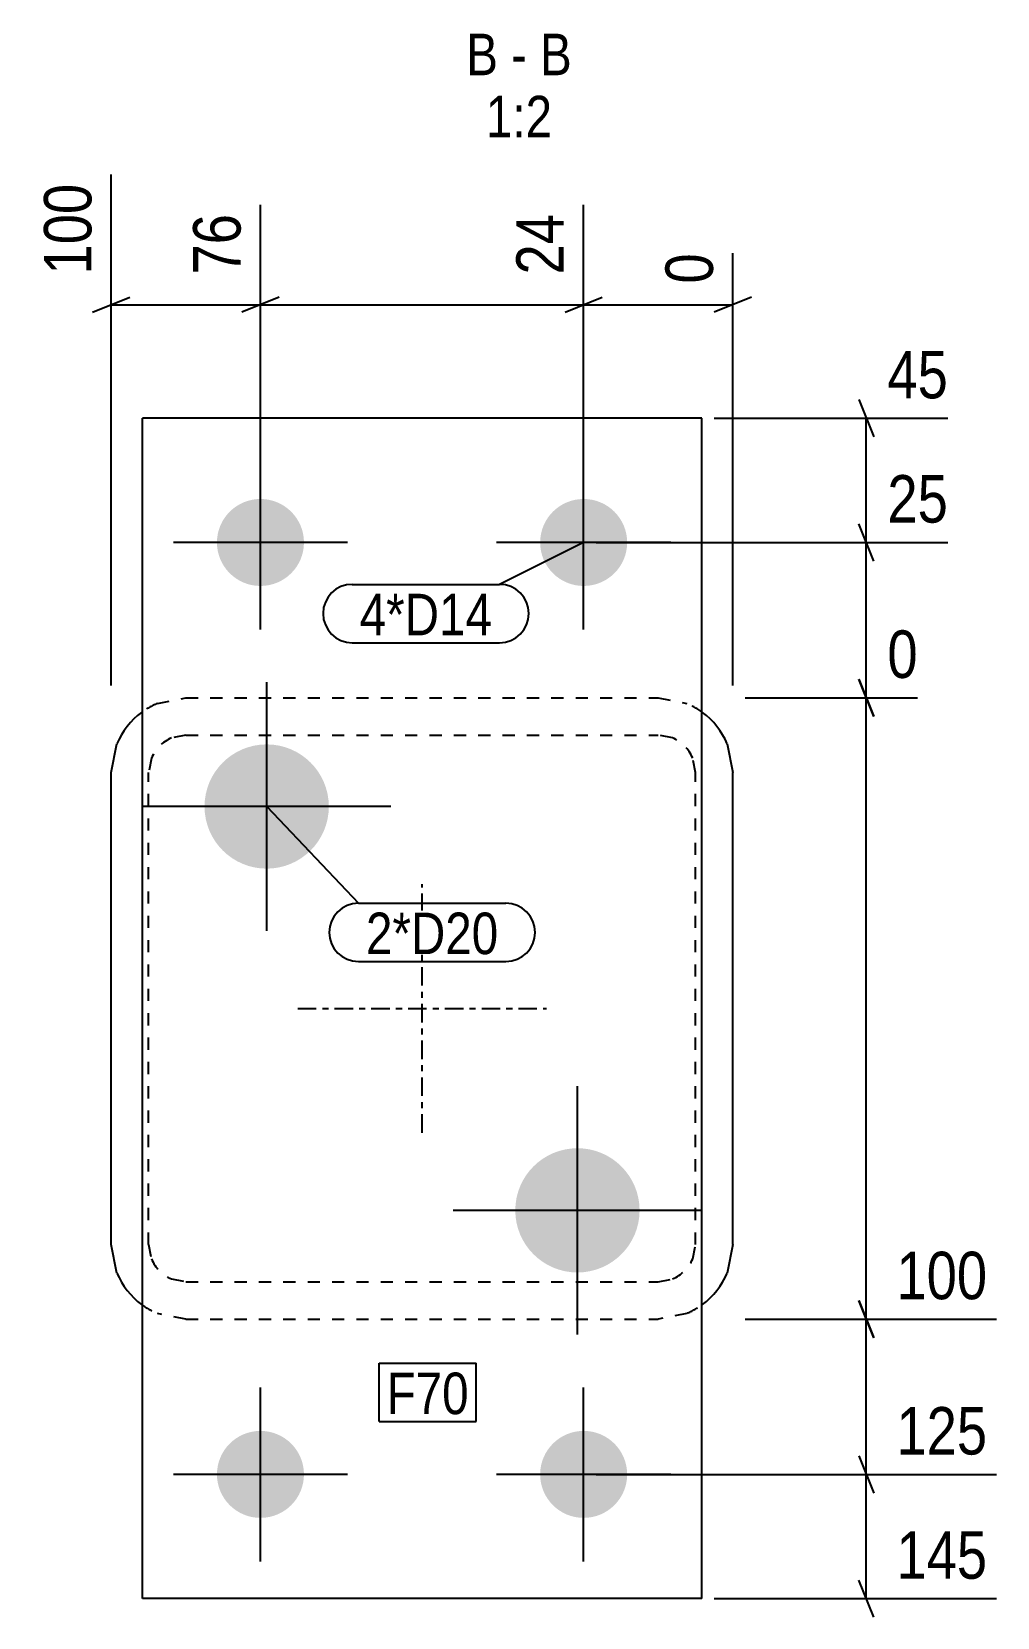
# Model space of a CAD drawing. Header units: millimetres. Extents: x -80 to 34338, y 3 to 810.
# Drawn here: x 21120.6 to 21276, y 4.8 to 260 of the extents above; entities that cross this region are included whole.
import ezdxf

# ---------------------------------------------------------------- set-up
doc = ezdxf.new("R2010")
doc.units = ezdxf.units.MM
doc.linetypes.add('DXK_LINE_DOT2', pattern=[3.9198, 1.9599, -1.9599])
doc.linetypes.add('DXK_LINE_DOT3', pattern=[5.9187, 2.979, -0.9799, 0.9799, -0.9799])
for name, color, linetype in [('MÅLSÆTNING', 7, 'Continuous'), ('STÅL', 7, 'Continuous'), ('TEKST', 7, 'Continuous')]:
    doc.layers.add(name, color=color, linetype=linetype)
doc.styles.add('Arial Narrow', font='ARIALN.TTF', dxfattribs={"height": 0.2})

msp = doc.modelspace()

# ---------------------------------------------------------------- hatches: boundary and pattern name
at = {"layer": 'STÅL', "linetype": 'Continuous'}
for points in [[(21150.44, 177.8, -1), (21164.44, 177.8, -1)], [(21202.44, 177.8, -1), (21216.44, 177.8, -1)], [(21158.44, 125.3, -1), (21158.44, 145.3, -1)], [(21208.44, 60.3, -1), (21208.44, 80.3, -1)], [(21150.44, 27.8, -1), (21164.44, 27.8, -1)], [(21202.44, 27.8, -1), (21216.44, 27.8, -1)]]:
    msp.add_hatch(color=96, dxfattribs=at).paths.add_polyline_path(points)

# ---------------------------------------------------------------- linework, layer by layer
at = {"layer": 'MÅLSÆTNING', "color": 7, "linetype": 'Continuous'}
for p, q in [((21133.44, 154.8), (21133.44, 237.01)), ((21157.44, 179.8), (21157.44, 232.14)), ((21157.44, 179.8), (21157.44, 232.14)), ((21209.44, 179.8), (21209.44, 232.14)), ((21209.44, 179.8), (21209.44, 232.14)), ((21233.44, 154.8), (21233.44, 224.35)), ((21130.44, 214.87), (21136.44, 217.27)), ((21160.44, 217.27), (21154.44, 214.87)), ((21160.44, 217.27), (21154.44, 214.87)), ((21206.44, 214.87), (21212.44, 217.27)), ((21206.44, 214.87), (21212.44, 217.27)), ((21236.44, 217.27), (21230.44, 214.87)), ((21133.44, 216.07), (21157.44, 216.07)), ((21157.44, 216.07), (21209.44, 216.07)), ((21209.44, 216.07), (21233.44, 216.07)), ((21253.71, 200.8), (21256.11, 194.8)), ((21230.44, 197.8), (21268.06, 197.8)), ((21254.91, 177.8), (21254.91, 197.8)), ((21256.11, 174.8), (21253.71, 180.8)), ((21211.44, 177.8), (21268.06, 177.8)), ((21211.44, 177.8), (21268.06, 177.8)), ((21254.91, 152.8), (21254.91, 177.8)), ((21253.71, 155.8), (21256.11, 149.8)), ((21256.11, 149.8), (21253.71, 155.8)), ((21235.44, 152.8), (21263.18, 152.8)), ((21235.44, 152.8), (21263.18, 152.8)), ((21254.91, 52.8), (21254.91, 152.8)), ((21253.71, 55.8), (21256.11, 49.8)), ((21256.11, 49.8), (21253.71, 55.8)), ((21235.44, 52.8), (21275.85, 52.8)), ((21235.44, 52.8), (21275.85, 52.8)), ((21254.91, 27.8), (21254.91, 52.8)), ((21253.71, 30.8), (21256.11, 24.8)), ((21253.71, 30.8), (21256.11, 24.8)), ((21211.44, 27.8), (21275.85, 27.8)), ((21211.44, 27.8), (21275.85, 27.8)), ((21254.91, 7.8), (21254.91, 27.8)), ((21256.11, 4.8), (21253.71, 10.8)), ((21230.44, 7.8), (21275.85, 7.8))]:
    msp.add_line(p, q, dxfattribs=at)
at = {"layer": 'STÅL', "color": 2, "linetype": 'Continuous'}
for p, q in [((21138.44, 7.8), (21138.44, 197.8)), ((21228.44, 197.8), (21138.44, 197.8)), ((21228.44, 7.8), (21228.44, 197.8)), ((21133.44, 140.8), (21134.35, 145.39)), ((21232.52, 145.39), (21233.44, 140.8)), ((21133.44, 64.8), (21133.44, 140.8)), ((21233.44, 64.8), (21233.44, 140.8)), ((21134.35, 60.21), (21133.44, 64.8)), ((21233.44, 64.8), (21232.52, 60.21)), ((21228.44, 7.8), (21138.44, 7.8))]:
    msp.add_line(p, q, dxfattribs=at)
at = {"layer": 'STÅL', "color": 96, "linetype": 'Continuous'}
for p, q in [((21157.44, 163.8), (21157.44, 191.8)), ((21209.44, 163.8), (21209.44, 191.8)), ((21171.44, 177.8), (21143.44, 177.8)), ((21223.44, 177.8), (21195.44, 177.8)), ((21158.44, 115.3), (21158.44, 155.3)), ((21178.44, 135.3), (21138.44, 135.3)), ((21208.44, 50.3), (21208.44, 90.3)), ((21228.44, 70.3), (21188.44, 70.3)), ((21157.44, 13.8), (21157.44, 41.8)), ((21209.44, 13.8), (21209.44, 41.8)), ((21171.44, 27.8), (21143.44, 27.8)), ((21223.44, 27.8), (21195.44, 27.8))]:
    msp.add_line(p, q, dxfattribs=at)
at = {"layer": 'STÅL', "color": 7, "linetype": 'DXK_LINE_DOT2'}
for p, q in [((21140.85, 151.89), (21145.44, 152.8)), ((21145.44, 152.8), (21221.44, 152.8)), ((21221.44, 152.8), (21226.03, 151.89)), ((21145.44, 146.8), (21143.14, 146.34)), ((21145.44, 146.8), (21221.44, 146.8)), ((21223.73, 146.34), (21221.44, 146.8)), ((21139.89, 143.1), (21139.44, 140.8)), ((21227.44, 140.8), (21226.98, 143.1)), ((21139.44, 64.8), (21139.44, 140.8)), ((21227.44, 64.8), (21227.44, 140.8)), ((21139.44, 64.8), (21139.89, 62.5)), ((21226.98, 62.5), (21227.44, 64.8)), ((21143.14, 59.26), (21145.44, 58.8)), ((21145.44, 58.8), (21221.44, 58.8)), ((21221.44, 58.8), (21223.73, 59.26)), ((21145.44, 52.8), (21140.85, 53.71)), ((21226.03, 53.71), (21221.44, 52.8)), ((21145.44, 52.8), (21221.44, 52.8))]:
    msp.add_line(p, q, dxfattribs=at)
at = {"layer": 'STÅL', "color": 7, "linetype": 'DXK_LINE_DOT3'}
for p, q in [((21183.44, 82.8), (21183.44, 122.8)), ((21163.44, 102.8), (21203.44, 102.8))]:
    msp.add_line(p, q, dxfattribs=at)
at = {"layer": 'STÅL', "color": 7, "linetype": 'DXK_LINE_DOT2'}
for centre, radius, start, end in [((21145.44, 140.8), 12, 112.5, 126.4486), ((21221.44, 140.8), 12, 53.5514, 67.5), ((21145.44, 140.8), 6, 112.5, 157.5), ((21221.44, 140.8), 6, 22.5, 67.5), ((21145.44, 64.8), 6, 202.5, 247.5), ((21221.44, 64.8), 6, 292.5, 337.5), ((21145.44, 64.8), 12, 233.5514, 247.5), ((21221.44, 64.8), 12, 292.5, 306.4486)]:
    msp.add_arc(centre, radius, start, end, dxfattribs=at)
at = {"layer": 'STÅL', "color": 2, "linetype": 'Continuous'}
for centre, start, end in [((21145.44, 140.8), 126.4486, 157.5), ((21221.44, 140.8), 22.5, 53.5514), ((21145.44, 64.8), 202.5, 233.5514), ((21221.44, 64.8), 306.4486, 337.5)]:
    msp.add_arc(centre, 12, start, end, dxfattribs=at)

# ---------------------------------------------------------------- wipeouts: each hides what was drawn before it
at = {"color": 0, "linetype": 'Continuous'}
for points, layer in [([(21131.84, 237.15), (21120.64, 237.15), (21120.64, 219.33), (21131.84, 219.33)], 'MÅLSÆTNING'), ([(21155.84, 232.28), (21144.64, 232.28), (21144.64, 219.33), (21155.84, 219.33)], 'MÅLSÆTNING'), ([(21207.84, 232.28), (21196.64, 232.28), (21196.64, 219.33), (21207.84, 219.33)], 'MÅLSÆTNING'), ([(21275.99, 54.4), (21275.99, 65.6), (21258.16, 65.6), (21258.16, 54.4)], 'MÅLSÆTNING'), ([(21275.99, 29.4), (21275.99, 40.6), (21258.16, 40.6), (21258.16, 29.4)], 'MÅLSÆTNING'), ([(21275.99, 9.4), (21275.99, 20.6), (21258.16, 20.6), (21258.16, 9.4)], 'MÅLSÆTNING'), ([(21195.67, 253.01), (21195.67, 260.01), (21190.55, 260.01), (21190.55, 253.01)], 'TEKST'), ([(21200.32, 253.01), (21200.32, 260.01), (21197.77, 260.01), (21197.77, 253.01)], 'TEKST'), ([(21207.53, 253.01), (21207.53, 260.01), (21202.42, 260.01), (21202.42, 253.01)], 'TEKST'), ([(21204.37, 243.01), (21204.37, 250.01), (21193.71, 250.01), (21193.71, 243.01)], 'TEKST')]:
    msp.add_wipeout(points, dxfattribs=at).dxf.layer = layer
at = {"color": 0}
for points in [[(21194.72, 162.86), (21194.72, 169.86), (21173.41, 169.86), (21173.41, 162.86)], [(21190.95, 37.5), (21190.95, 44.5), (21177.74, 44.5), (21177.74, 37.5)]]:
    msp.add_wipeout(points, dxfattribs=at).dxf.layer = 'TEKST'

# ---------------------------------------------------------------- next in the draw order: texts
at = {"layer": 'MÅLSÆTNING', "color": 3, "linetype": 'Continuous', "style": 'Arial Narrow'}
for s, p in [('100', (21130.24, 220.93)), ('76', (21154.24, 220.93)), ('24', (21206.24, 220.93))]:
    msp.add_text(s, height=7.635, rotation=90.0002, dxfattribs=at).set_placement(p)
for s, p in [('100', (21259.76, 56)), ('125', (21259.76, 31)), ('145', (21259.76, 11))]:
    msp.add_text(s, height=7.635, dxfattribs=at).set_placement(p)
at = {"layer": 'TEKST', "color": 3, "linetype": 'Continuous', "style": 'Arial Narrow'}
for s, height, p in [('B', 6.68, (21190.55, 253.01)), ('B', 6.68, (21202.42, 253.01)), ('-', 6.68, (21197.77, 253.01)), ('1:2', 6.681, (21193.71, 243.01))]:
    msp.add_text(s, height=height, dxfattribs=at).set_placement(p)

# ---------------------------------------------------------------- next in the draw order: wipeouts: each hides what was drawn before it
at = {"color": 0, "linetype": 'Continuous'}
for points in [[(21231.84, 225.95), (21220.64, 225.95), (21220.64, 217.87), (21231.84, 217.87)], [(21269.66, 199.4), (21269.66, 210.6), (21256.71, 210.6), (21256.71, 199.4)], [(21269.66, 179.4), (21269.66, 190.6), (21256.71, 190.6), (21256.71, 179.4)], [(21264.78, 154.4), (21264.78, 165.6), (21256.71, 165.6), (21256.71, 154.4)]]:
    msp.add_wipeout(points, dxfattribs=at).dxf.layer = 'MÅLSÆTNING'
at = {"color": 0}
for points in [[(21194.72, 162.86), (21194.72, 169.86), (21173.41, 169.86), (21173.41, 162.86)], [(21195.73, 111.54), (21195.73, 118.54), (21174.42, 118.54), (21174.42, 111.54)], [(21190.95, 37.5), (21190.95, 44.5), (21177.74, 44.5), (21177.74, 37.5)]]:
    msp.add_wipeout(points, dxfattribs=at).dxf.layer = 'TEKST'

# ---------------------------------------------------------------- next in the draw order: linework, layer by layer
at = {"layer": 'MÅLSÆTNING', "color": 7, "linetype": 'Continuous'}
msp.add_line((21256.11, 174.8), (21253.71, 180.8), dxfattribs=at)
at = {"layer": 'TEKST', "color": 7, "linetype": 'Continuous'}
for p, q in [((21209.44, 177.8), (21195.92, 171.06)), ((21172.21, 171.06), (21195.92, 171.06)), ((21172.21, 161.66), (21195.92, 161.66)), ((21176.54, 45.7), (21192.15, 45.7)), ((21176.54, 36.3), (21176.54, 45.7)), ((21192.15, 36.3), (21192.15, 45.7)), ((21176.54, 36.3), (21192.15, 36.3))]:
    msp.add_line(p, q, dxfattribs=at)
for centre, start, end in [((21172.21, 166.36), 90, 270), ((21195.92, 166.36), 270, 90)]:
    msp.add_arc(centre, 4.7, start, end, dxfattribs=at)

# ---------------------------------------------------------------- next in the draw order: texts
at = {"layer": 'MÅLSÆTNING', "color": 3, "linetype": 'Continuous', "style": 'Arial Narrow'}
msp.add_text('0', height=7.64, rotation=90.0002, dxfattribs=at).set_placement((21230.24, 219.47))
for s, height, p in [('45', 7.635, (21258.31, 201)), ('25', 7.635, (21258.31, 181)), ('0', 7.64, (21258.31, 156))]:
    msp.add_text(s, height=height, dxfattribs=at).set_placement(p)
at = {"layer": 'TEKST', "color": 3, "style": 'Arial Narrow'}
for s, p in [('4*D14', (21173.41, 162.86)), ('F70', (21177.74, 37.5))]:
    msp.add_text(s, height=6.681, dxfattribs=at).set_placement(p)

# ---------------------------------------------------------------- next in the draw order: wipeouts: each hides what was drawn before it
at = {"color": 0}
msp.add_wipeout([(21195.73, 111.54), (21195.73, 118.54), (21174.42, 118.54), (21174.42, 111.54)], dxfattribs=at).dxf.layer = 'TEKST'

# ---------------------------------------------------------------- next in the draw order: linework, layer by layer
at = {"layer": 'TEKST', "color": 7, "linetype": 'Continuous'}
for p, q in [((21158.44, 135.3), (21173.22, 119.74)), ((21173.22, 119.74), (21196.93, 119.74)), ((21173.22, 110.34), (21196.93, 110.34))]:
    msp.add_line(p, q, dxfattribs=at)
for centre, start, end in [((21173.22, 115.04), 90, 270), ((21196.93, 115.04), 270, 90)]:
    msp.add_arc(centre, 4.7, start, end, dxfattribs=at)

# ---------------------------------------------------------------- next in the draw order: texts
at = {"layer": 'TEKST', "color": 3, "style": 'Arial Narrow'}
msp.add_text('2*D20', height=6.681, dxfattribs=at).set_placement((21174.42, 111.54))

doc.saveas('drawing.dxf')
